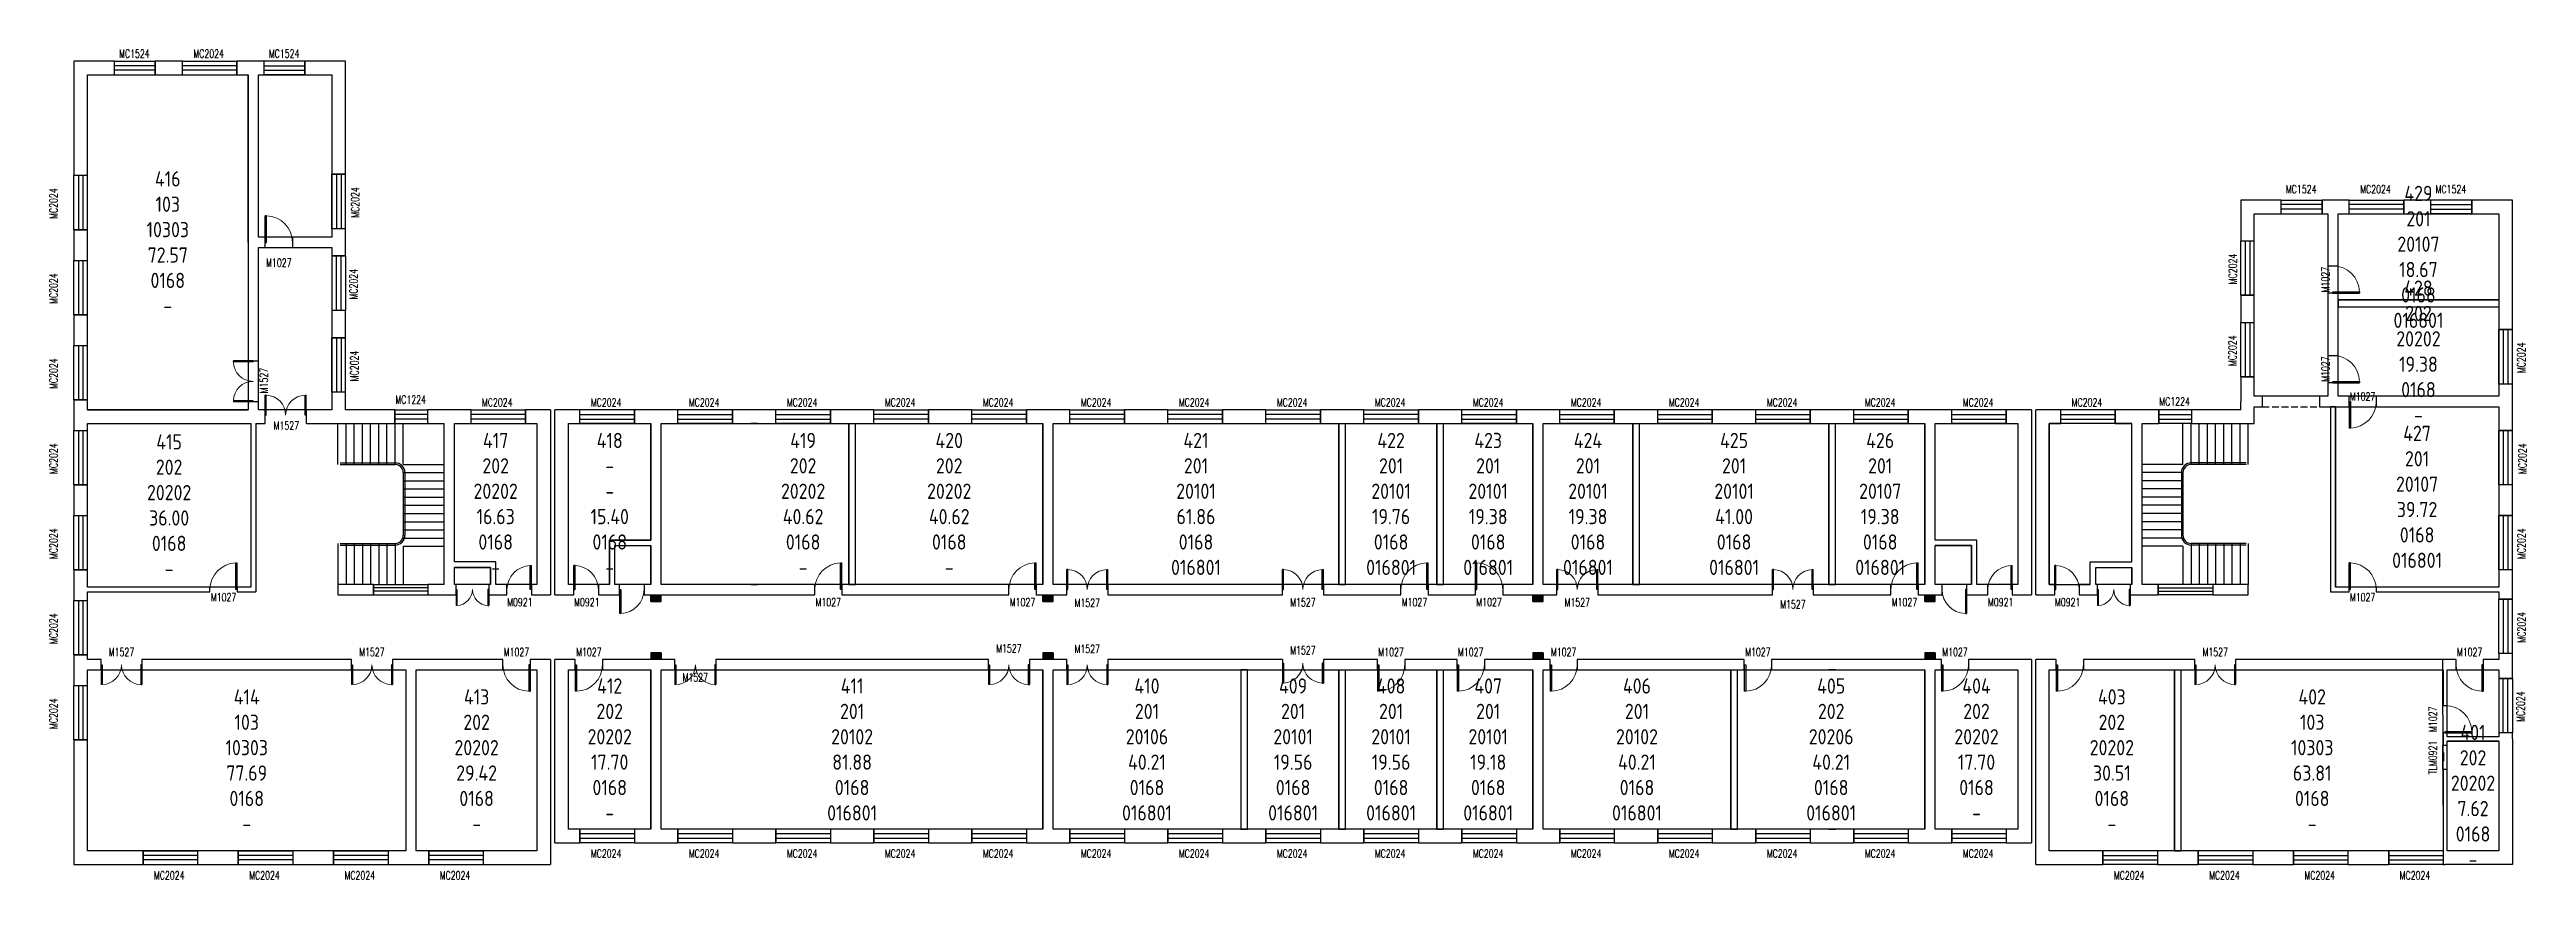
# Model space of a CAD drawing. Extents: x 249617 to 340609, y 30791 to 61243.
import ezdxf

# ---------------------------------------------------------------- set-up
doc = ezdxf.new("R2010")
doc.units = 0
doc.header["$LTSCALE"] = 1000
doc.header["$MEASUREMENT"] = 0
doc.linetypes.add('DASH', pattern=[0.35, 0.25, -0.1])
for name, color, linetype in [('body', 30, 'Continuous'), ('RM', 4, 'Continuous'), ('RM$', 5, 'Continuous'), ('RM$TXT', 5, 'Continuous')]:
    doc.layers.add(name, color=color, linetype=linetype)
doc.layers.get('0').freeze()
doc.styles.add('_TCH_WINDOW', font='SIMPLEX', dxfattribs={"height": 3.5, "bigfont": 'GBCBIG'})
doc.styles.add('HZ', font='gbenor.shx', dxfattribs={"bigfont": 'hztxt.shx'})

msp = doc.modelspace()

# ---------------------------------------------------------------- texts
at = {"layer": 'RM$TXT', "char_height": 558.8, "attachment_point": 8, "style": 'HZ'}
for s, insert in [('416^M^J103^M^J10303^M^J72.57^M^J0168^M^J-^M^J', (253961, 51562)), ('429^M^J201^M^J20107^M^J18.67^M^J0168^M^J016801^M^J', (336641, 51029)), ('428^M^J202^M^J20202^M^J19.38^M^J0168^M^J-^M^J', (336641, 47554)), ('427^M^J201^M^J20107^M^J39.72^M^J0168^M^J016801^M^J', (336591, 42222)), ('415^M^J202^M^J20202^M^J36.00^M^J0168^M^J-^M^J', (254011, 41912)), ('417^M^J202^M^J20202^M^J16.63^M^J0168^M^J-^M^J', (266006, 41962)), ('418^M^J-^M^J-^M^J15.40^M^J0168^M^J-^M^J', (270196, 41962)), ('419^M^J202^M^J20202^M^J40.62^M^J0168^M^J-^M^J', (277301, 41962)), ('420^M^J202^M^J20202^M^J40.62^M^J0168^M^J-^M^J', (282668, 41962)), ('421^M^J201^M^J20101^M^J61.86^M^J0168^M^J016801^M^J', (291733, 41962)), ('422^M^J201^M^J20101^M^J19.76^M^J0168^M^J016801^M^J', (298901, 41962)), ('423^M^J201^M^J20101^M^J19.38^M^J0168^M^J016801^M^J', (302468, 41962)), ('424^M^J201^M^J20101^M^J19.38^M^J0168^M^J016801^M^J', (306133, 41962)), ('425^M^J201^M^J20101^M^J41.00^M^J0168^M^J016801^M^J', (311501, 41962)), ('426^M^J201^M^J20107^M^J19.38^M^J0168^M^J016801^M^J', (316868, 41962)), ('414^M^J103^M^J10303^M^J77.69^M^J0168^M^J-^M^J', (256861, 32552)), ('413^M^J202^M^J20202^M^J29.42^M^J0168^M^J-^M^J', (265306, 32552)), ('412^M^J202^M^J20202^M^J17.70^M^J0168^M^J-^M^J', (270196, 32952)), ('411^M^J201^M^J20102^M^J81.88^M^J0168^M^J016801^M^J', (279101, 32952)), ('410^M^J201^M^J20106^M^J40.21^M^J0168^M^J016801^M^J', (289933, 32952)), ('409^M^J201^M^J20101^M^J19.56^M^J0168^M^J016801^M^J', (295301, 32952)), ('408^M^J201^M^J20101^M^J19.56^M^J0168^M^J016801^M^J', (298901, 32952)), ('407^M^J201^M^J20101^M^J19.18^M^J0168^M^J016801^M^J', (302468, 32952)), ('406^M^J201^M^J20102^M^J40.21^M^J0168^M^J016801^M^J', (307933, 32952)), ('405^M^J202^M^J20206^M^J40.21^M^J0168^M^J016801^M^J', (315068, 32952)), ('404^M^J202^M^J20202^M^J17.70^M^J0168^M^J-^M^J', (320406, 32952)), ('403^M^J202^M^J20202^M^J30.51^M^J0168^M^J-^M^J', (325378, 32552)), ('402^M^J103^M^J10303^M^J63.81^M^J0168^M^J-^M^J', (332738, 32552)), ('401^M^J202^M^J20202^M^J7.62^M^J0168^M^J-^M^J', (338646, 31247))]:
    msp.add_mtext(s, dxfattribs=dict(at, insert=insert))

# ---------------------------------------------------------------- blocks, each defined once
blk = doc.blocks.new('$TCHSYS$WIN2D')
for p, q in [((-0.5, 0.5), (0.5, 0.5)), ((-0.5, 0.5), (-0.5, -0.5)), ((0.5, 0.5), (0.5, -0.5)), ((0.5, 0.167), (-0.5, 0.167)), ((0.5, -0.167), (-0.5, -0.167)), ((-0.5, -0.5), (0.5, -0.5))]:
    blk.add_line(p, q)
blk = doc.blocks.new('$DorLib2D$00000002')
for p, q in [((-0.5, 0), (-0.5, 0.4875)), ((-0.475, 0.4875), (-0.5, 0.4875)), ((-0.475, 0), (-0.475, 0.4875)), ((0.475, 0), (0.475, 0.4875)), ((0.475, 0.4875), (0.5, 0.4875)), ((0.5, 0), (0.5, 0.4875)), ((-0.5, 0), (-0.475, 0)), ((0.5, 0), (0.475, 0))]:
    blk.add_line(p, q)
at = {"lineweight": 13}
for centre, start, end in [((-0.4875, 0), 0, 88.530716), ((0.4875, 0), 91.469284, 180)]:
    blk.add_arc(centre, 0.4875, start, end, dxfattribs=at)
blk = doc.blocks.new('$DorLib2D$00000001')
for p, q in [((0.45, 0.975), (0.5, 0.975)), ((0.45, 0), (0.45, 0.975)), ((0.5, 0), (0.5, 0.975)), ((0.5, 0), (0.45, 0))]:
    blk.add_line(p, q)
at = {"lineweight": 13}
blk.add_arc((0.475, 0), 0.975, 91.46928, 180, dxfattribs=at)
blk = doc.blocks.new('$DorLib2D$00000129')
at = {"color": 0, "linetype": 'Continuous'}
for p, q in [((-0.5, 0.55), (-0.5, 0.69)), ((-0.5, 0.69), (0.5, 0.69)), ((0.5, 0.55), (-0.5, 0.55)), ((-0.5, 0.5), (-0.5, 0.55)), ((-0.2, 0.44), (0.16, 0.44)), ((0.16, 0.44), (0.08, 0.34)), ((0.08, 0.34), (0.08, 0.44)), ((0.5, 0.69), (0.5, 0.55)), ((0.5, 0.5), (0.5, 0.55))]:
    blk.add_line(p, q, dxfattribs=at)

# ---------------------------------------------------------------- hatches: boundary and pattern name
at = {"layer": 'body'}
for points in [[(272091, 40989), (272091, 41239), (271711, 41239), (271711, 40989)], [(286491, 40989), (286491, 41239), (286111, 41239), (286111, 40989)], [(304491, 40989), (304491, 41239), (304111, 41239), (304111, 40989)], [(318891, 40989), (318891, 41239), (318511, 41239), (318511, 40989)], [(271711, 39110), (271711, 38859), (272091, 38859), (272091, 39110)], [(286111, 39110), (286111, 38859), (286491, 38859), (286491, 39110)], [(304111, 39110), (304111, 38859), (304491, 38859), (304491, 39110)], [(318511, 39110), (318511, 38859), (318891, 38859), (318891, 39110)]]:
    msp.add_hatch(color=30, dxfattribs=at).paths.add_polyline_path(points)

# ---------------------------------------------------------------- linework, layer by layer
at = {"layer": 'body', "color": 30}
for p, q in [((252001, 60819), (250511, 60819)), ((250511, 60819), (250511, 56629)), ((251011, 60319), (252001, 60319)), ((251011, 56629), (251011, 60319)), ((252001, 60319), (252001, 60819)), ((254501, 60819), (253501, 60819)), ((253501, 60819), (253501, 60319)), ((253501, 60319), (254501, 60319)), ((254501, 60319), (254501, 60819)), ((257101, 60819), (256501, 60819)), ((256501, 60819), (256501, 60319)), ((256501, 60319), (256911, 60319)), ((256911, 54169), (256911, 60319)), ((257501, 60819), (257101, 60819)), ((257291, 60319), (257501, 60319)), ((257291, 54359), (257291, 60319)), ((257501, 60319), (257501, 60819)), ((260491, 60819), (259001, 60819)), ((259001, 60819), (259001, 60319)), ((259001, 60319), (259991, 60319)), ((259991, 60319), (259991, 56669)), ((260491, 56669), (260491, 60819)), ((250511, 56629), (251011, 56629)), ((259991, 56669), (260491, 56669)), ((331601, 55719), (330111, 55719)), ((330111, 55719), (330111, 54229)), ((331601, 55219), (331601, 55719)), ((333501, 55719), (333101, 55719)), ((333101, 55719), (333101, 55219)), ((334101, 55719), (333501, 55719)), ((334101, 55219), (334101, 55719)), ((337101, 55719), (336101, 55719)), ((336101, 55719), (336101, 55219)), ((337101, 55219), (337101, 55719)), ((340091, 55719), (338601, 55719)), ((338601, 55719), (338601, 55219)), ((340091, 50969), (340091, 55719)), ((251011, 54629), (250511, 54629)), ((250511, 54629), (250511, 53509)), ((251011, 53509), (251011, 54629)), ((260491, 54669), (259991, 54669)), ((259991, 54669), (259991, 54359)), ((260491, 54169), (260491, 54669)), ((330611, 55219), (331601, 55219)), ((330611, 54229), (330611, 55219)), ((333101, 55219), (333311, 55219)), ((333311, 55219), (333311, 53304)), ((333691, 53304), (333691, 55219)), ((333691, 55219), (334101, 55219)), ((336101, 55219), (337101, 55219)), ((338601, 55219), (339591, 55219)), ((339591, 55219), (339591, 50969)), ((256911, 54169), (256911, 49819)), ((257541, 54359), (257291, 54359)), ((257291, 49819), (257291, 53979)), ((257291, 53979), (257541, 53979)), ((257541, 53979), (257541, 54359)), ((259991, 54359), (258541, 54359)), ((258541, 54359), (258541, 53979)), ((258541, 53979), (259991, 53979)), ((259991, 53979), (259991, 53669)), ((260491, 53669), (260491, 54169)), ((330111, 54229), (330611, 54229)), ((250511, 53509), (251011, 53509)), ((259991, 53669), (260491, 53669)), ((333311, 53304), (333691, 53304)), ((330611, 52229), (330111, 52229)), ((330111, 52229), (330111, 51229)), ((330611, 51229), (330611, 52229)), ((333691, 52304), (333311, 52304)), ((333311, 52304), (333311, 50019)), ((333691, 50019), (333691, 52304)), ((333691, 52054), (339591, 52054)), ((333691, 52054), (333691, 51804)), ((339591, 52054), (339591, 51804)), ((251011, 51509), (250511, 51509)), ((250511, 51509), (250511, 50389)), ((251011, 50389), (251011, 51509)), ((259991, 51669), (259991, 50669)), ((260491, 51669), (259991, 51669)), ((260491, 50669), (260491, 51669)), ((330111, 51229), (330611, 51229)), ((333691, 51804), (339591, 51804)), ((339591, 50969), (340091, 50969)), ((250511, 50389), (251011, 50389)), ((259991, 50669), (260491, 50669)), ((256911, 49819), (257291, 49819)), ((330611, 49229), (330111, 49229)), ((330111, 49229), (330111, 48329)), ((330611, 48519), (330611, 49229)), ((333311, 50019), (333691, 50019)), ((251011, 48389), (250511, 48389)), ((250511, 48389), (250511, 47829)), ((251011, 48019), (251011, 48389)), ((257291, 48319), (256911, 48319)), ((256911, 48319), (256911, 48019)), ((257291, 48019), (257291, 48319)), ((260491, 48669), (259991, 48669)), ((259991, 48669), (259991, 48019)), ((260491, 48019), (260491, 48669)), ((330111, 48019), (330111, 48329)), ((330911, 48519), (330611, 48519)), ((330911, 48139), (330911, 48519)), ((333311, 48519), (333011, 48519)), ((333011, 48519), (333011, 48139)), ((333691, 49019), (333311, 49019)), ((333311, 49019), (333311, 48519)), ((333691, 48519), (333691, 49019)), ((334091, 48519), (333691, 48519)), ((334091, 48139), (334091, 48519)), ((339591, 48519), (335091, 48519)), ((335091, 48519), (335091, 48139)), ((340091, 48969), (339591, 48969)), ((339591, 48969), (339591, 48519)), ((340091, 48329), (340091, 48969)), ((340091, 47269), (340091, 48329)), ((250511, 47829), (250511, 47269)), ((251011, 48019), (256911, 48019)), ((251011, 47519), (257011, 47519)), ((251011, 47269), (251011, 47519)), ((257011, 47519), (257011, 41519)), ((257191, 47519), (257541, 47519)), ((257191, 47519), (257191, 41339)), ((257541, 48019), (257291, 48019)), ((257541, 47519), (257541, 48019)), ((259991, 48019), (259041, 48019)), ((259041, 48019), (259041, 47519)), ((259062, 47519), (260301, 47519)), ((260211, 46019), (260211, 47519)), ((260301, 47519), (262301, 47519)), ((262301, 48019), (260491, 48019)), ((260511, 46019), (260511, 47519)), ((260811, 46019), (260811, 47519)), ((261111, 46019), (261111, 47519)), ((261411, 46019), (261411, 47519)), ((261711, 46019), (261711, 47519)), ((262011, 46019), (262011, 47519)), ((262301, 47519), (262301, 48019)), ((262311, 46019), (262311, 47519)), ((262611, 46019), (262611, 47519)), ((264301, 48019), (263501, 48019)), ((263501, 48019), (263501, 47519)), ((263501, 47519), (264111, 47519)), ((264111, 42339), (264111, 47519)), ((265101, 48019), (264301, 48019)), ((264491, 47519), (265101, 47519)), ((264491, 42439), (264491, 47519)), ((265101, 47519), (265101, 48019)), ((268021, 48019), (267101, 48019)), ((267101, 48019), (267101, 47519)), ((267101, 47519), (267521, 47519)), ((267521, 47519), (267521, 41619)), ((268021, 48019), (268021, 41239)), ((268181, 41239), (268181, 48019)), ((269101, 48019), (268181, 48019)), ((268681, 41619), (268681, 47519)), ((268681, 47519), (269101, 47519)), ((269101, 47519), (269101, 48019)), ((271901, 48019), (271101, 48019)), ((271101, 48019), (271101, 47519)), ((271101, 47519), (271711, 47519)), ((271711, 43239), (271711, 47519)), ((272701, 48019), (271901, 48019)), ((272091, 47519), (272701, 47519)), ((272091, 43139), (272091, 47519)), ((272701, 47519), (272701, 48019)), ((276301, 48019), (274701, 48019)), ((274701, 48019), (274701, 47519)), ((274701, 47519), (276301, 47519)), ((275626, 47519), (275376, 47519)), ((276301, 47519), (276301, 48019)), ((279901, 48019), (278301, 48019)), ((278301, 48019), (278301, 47519)), ((278301, 47519), (279901, 47519)), ((278976, 41619), (278976, 47519)), ((278976, 47519), (279226, 47519)), ((279226, 41619), (279226, 47519)), ((279901, 47519), (279901, 48019)), ((283501, 48019), (281901, 48019)), ((281901, 48019), (281901, 47519)), ((281901, 47519), (283501, 47519)), ((283501, 47519), (283501, 48019)), ((286301, 48019), (285501, 48019)), ((285501, 48019), (285501, 47519)), ((285501, 47519), (286111, 47519)), ((286111, 41619), (286111, 47519)), ((287101, 48019), (286301, 48019)), ((286491, 41619), (286491, 47519)), ((286491, 47519), (287101, 47519)), ((287101, 47519), (287101, 48019)), ((290701, 48019), (289101, 48019)), ((289101, 48019), (289101, 47519)), ((289101, 47519), (290701, 47519)), ((290701, 47519), (290701, 48019)), ((294301, 48019), (292701, 48019)), ((292701, 48019), (292701, 47519)), ((292701, 47519), (294301, 47519)), ((294301, 47519), (294301, 48019)), ((297901, 48019), (296301, 48019)), ((296301, 48019), (296301, 47519)), ((296301, 47519), (297901, 47519)), ((296976, 41619), (296976, 47519)), ((296976, 47519), (297226, 47519)), ((297226, 41619), (297226, 47519)), ((297901, 47519), (297901, 48019)), ((301501, 48019), (299901, 48019)), ((299901, 48019), (299901, 47519)), ((299901, 47519), (301501, 47519)), ((300576, 41619), (300576, 47519)), ((300576, 47519), (300826, 47519)), ((300826, 41619), (300826, 47519)), ((301501, 47519), (301501, 48019)), ((304301, 48019), (303501, 48019)), ((303501, 48019), (303501, 47519)), ((303501, 47519), (304111, 47519)), ((304111, 41619), (304111, 47519)), ((305101, 48019), (304301, 48019)), ((304491, 47519), (305101, 47519)), ((304491, 41619), (304491, 47519)), ((305101, 47519), (305101, 48019)), ((308701, 48019), (307101, 48019)), ((307101, 48019), (307101, 47519)), ((307101, 47519), (308701, 47519)), ((307776, 41619), (307776, 47519)), ((307776, 47519), (308026, 47519)), ((308026, 41619), (308026, 47519)), ((308701, 47519), (308701, 48019)), ((312301, 48019), (310701, 48019)), ((310701, 48019), (310701, 47519)), ((310701, 47519), (312301, 47519)), ((312301, 47519), (312301, 48019)), ((315901, 48019), (314301, 48019)), ((314301, 48019), (314301, 47519)), ((314301, 47519), (315901, 47519)), ((314976, 41619), (314976, 47519)), ((314976, 47519), (315226, 47519)), ((315226, 41619), (315226, 47519)), ((315901, 47519), (315901, 48019)), ((318701, 48019), (317901, 48019)), ((317901, 48019), (317901, 47519)), ((317901, 47519), (318511, 47519)), ((318511, 43139), (318511, 47519)), ((319501, 48019), (318701, 48019)), ((318891, 47519), (319501, 47519)), ((318891, 43239), (318891, 47519)), ((319501, 47519), (319501, 48019)), ((322421, 48019), (321501, 48019)), ((321501, 48019), (321501, 47519)), ((321501, 47519), (321921, 47519)), ((321921, 47519), (321921, 41619)), ((322421, 48019), (322421, 41239)), ((322581, 41239), (322581, 48019)), ((323501, 48019), (322581, 48019)), ((323081, 41619), (323081, 47519)), ((323081, 47519), (323501, 47519)), ((323501, 47519), (323501, 48019)), ((326301, 48019), (325501, 48019)), ((325501, 48019), (325501, 47519)), ((325501, 47519), (326111, 47519)), ((326111, 42439), (326111, 47519)), ((327101, 48019), (326301, 48019)), ((326491, 47519), (327101, 47519)), ((326491, 42339), (326491, 47519)), ((327101, 47519), (327101, 48019)), ((327991, 46019), (327991, 47519)), ((328291, 46019), (328291, 47519)), ((330111, 48019), (328301, 48019)), ((328301, 48019), (328301, 47519)), ((328301, 47519), (330611, 47519)), ((328591, 46019), (328591, 47519)), ((328891, 46019), (328891, 47519)), ((329191, 46019), (329191, 47519)), ((329491, 46019), (329491, 47519)), ((329791, 46019), (329791, 47519)), ((330091, 46019), (330091, 47519)), ((330391, 46019), (330391, 47519)), ((330611, 47519), (330611, 48139)), ((330611, 48139), (330911, 48139)), ((333011, 48139), (333501, 48139)), ((333411, 48139), (333411, 41339)), ((333591, 48139), (333411, 48139)), ((333501, 48139), (334091, 48139)), ((333591, 48139), (333591, 41519)), ((335091, 48139), (339591, 48139)), ((339591, 48139), (339591, 47269)), ((250511, 47269), (251011, 47269)), ((339591, 47269), (340091, 47269)), ((260291, 46079), (262311, 46079)), ((260291, 46019), (262311, 46019)), ((262611, 46019), (264111, 46019)), ((262611, 45719), (262611, 43419)), ((262611, 45719), (264111, 45719)), ((262671, 45719), (262671, 43419)), ((327991, 46019), (326491, 46019)), ((327991, 45719), (326491, 45719)), ((327931, 45719), (327931, 43419)), ((327991, 45719), (327991, 43419)), ((330311, 46079), (328291, 46079)), ((330311, 46019), (328291, 46019)), ((251011, 45269), (250511, 45269)), ((250511, 45269), (250511, 44149)), ((251011, 44149), (251011, 45269)), ((262611, 45419), (264111, 45419)), ((262611, 45119), (264111, 45119)), ((262611, 44819), (264111, 44819)), ((327991, 45419), (326491, 45419)), ((327991, 45119), (326491, 45119)), ((327991, 44819), (326491, 44819)), ((339591, 45269), (339591, 44149)), ((340091, 45269), (339591, 45269)), ((340091, 44149), (340091, 45269)), ((250511, 44149), (251011, 44149)), ((262611, 44519), (264111, 44519)), ((262611, 44219), (264111, 44219)), ((262611, 43919), (264111, 43919)), ((327991, 44519), (326491, 44519)), ((327991, 44219), (326491, 44219)), ((327991, 43919), (326491, 43919)), ((339591, 44149), (340091, 44149)), ((260211, 43119), (260211, 41619)), ((260291, 43119), (262311, 43119)), ((260291, 43059), (262311, 43059)), ((260511, 43119), (260511, 41619)), ((260811, 43119), (260811, 41619)), ((261111, 43119), (261111, 41619)), ((261411, 43119), (261411, 41619)), ((261711, 43119), (261711, 41619)), ((262011, 43119), (262011, 41619)), ((262311, 43119), (262311, 41619)), ((262611, 43619), (264111, 43619)), ((262611, 43319), (264111, 43319)), ((262611, 43019), (264111, 43019)), ((262611, 43019), (262611, 41619)), ((270184, 41619), (270184, 43239)), ((270184, 43239), (271711, 43239)), ((270384, 41619), (270384, 43039)), ((270384, 43039), (271711, 43039)), ((271711, 41619), (271711, 43039)), ((272091, 41619), (272091, 43139)), ((318511, 41619), (318511, 43139)), ((320417, 43239), (318891, 43239)), ((318891, 41619), (318891, 43039)), ((320217, 43039), (318891, 43039)), ((320217, 41619), (320217, 43039)), ((320417, 41619), (320417, 43239)), ((327991, 43619), (326491, 43619)), ((327991, 43319), (326491, 43319)), ((327991, 43019), (326491, 43019)), ((327991, 43019), (327991, 41619)), ((330311, 43119), (328291, 43119)), ((328291, 43119), (328291, 41619)), ((330311, 43059), (328291, 43059)), ((328591, 43119), (328591, 41619)), ((328891, 43119), (328891, 41619)), ((329191, 43119), (329191, 41619)), ((329491, 43119), (329491, 41619)), ((329791, 43119), (329791, 41619)), ((330091, 43119), (330091, 41619)), ((330391, 43119), (330391, 41619)), ((251011, 42149), (250511, 42149)), ((250511, 42149), (250511, 41429)), ((251011, 41519), (251011, 42149)), ((264111, 41619), (264111, 42339)), ((266017, 42439), (264491, 42439)), ((264491, 41619), (264491, 42239)), ((265817, 42239), (264491, 42239)), ((265817, 41619), (265817, 42239)), ((266017, 41619), (266017, 42439)), ((324584, 41619), (324584, 42439)), ((324584, 42439), (326111, 42439)), ((324784, 41619), (324784, 42239)), ((324784, 42239), (326111, 42239)), ((326111, 41619), (326111, 42239)), ((326491, 41619), (326491, 42339)), ((340091, 42149), (339591, 42149)), ((339591, 42149), (339591, 41519)), ((340091, 41429), (340091, 42149)), ((250511, 41429), (250511, 41029)), ((250511, 41029), (251011, 41029)), ((255511, 41519), (251011, 41519)), ((251011, 41339), (255511, 41339)), ((251011, 41029), (251011, 41339)), ((255511, 41339), (255511, 41519)), ((257011, 41519), (256511, 41519)), ((256511, 41519), (256511, 41339)), ((256511, 41339), (257191, 41339)), ((261518, 41619), (260211, 41619)), ((260211, 41619), (260211, 41239)), ((260211, 41239), (261518, 41239)), ((261518, 41239), (261518, 41619)), ((264111, 41619), (263518, 41619)), ((263518, 41619), (263518, 41239)), ((263518, 41239), (264301, 41239)), ((264301, 41239), (264554, 41239)), ((264554, 41619), (264491, 41619)), ((264554, 41239), (264554, 41619)), ((265817, 41619), (265754, 41619)), ((265754, 41619), (265754, 41239)), ((265754, 41239), (265917, 41239)), ((265917, 41239), (266421, 41239)), ((266421, 41619), (266017, 41619)), ((266421, 41239), (266421, 41619)), ((267521, 41619), (267321, 41619)), ((267321, 41619), (267321, 41239)), ((267321, 41239), (268021, 41239)), ((268181, 41239), (268881, 41239)), ((268881, 41619), (268681, 41619)), ((268881, 41239), (268881, 41619)), ((270184, 41619), (269781, 41619)), ((269781, 41619), (269781, 41239)), ((269781, 41239), (270284, 41239)), ((270284, 41239), (270559, 41239)), ((270559, 41619), (270384, 41619)), ((270559, 41239), (270559, 41619)), ((271711, 41619), (271459, 41619)), ((271459, 41619), (271459, 41239)), ((271459, 41239), (271901, 41239)), ((271711, 40989), (271711, 41239)), ((271711, 41239), (272091, 41239)), ((271711, 40989), (272091, 40989)), ((271901, 41239), (277726, 41239)), ((277726, 41619), (272091, 41619)), ((272091, 40989), (272091, 41239)), ((275376, 41619), (275626, 41619)), ((277726, 41239), (277726, 41619)), ((284861, 41619), (278726, 41619)), ((278726, 41619), (278726, 41239)), ((278726, 41239), (284861, 41239)), ((278976, 41619), (279226, 41619)), ((284861, 41239), (284861, 41619)), ((286111, 41619), (285861, 41619)), ((285861, 41619), (285861, 41239)), ((285861, 41239), (286301, 41239)), ((286111, 40989), (286111, 41239)), ((286111, 41239), (286491, 41239)), ((286111, 40989), (286491, 40989)), ((286301, 41239), (286991, 41239)), ((286991, 41619), (286491, 41619)), ((286491, 40989), (286491, 41239)), ((286991, 41239), (286991, 41619)), ((294911, 41619), (288491, 41619)), ((288491, 41619), (288491, 41239)), ((288491, 41239), (294911, 41239)), ((294911, 41239), (294911, 41619)), ((299261, 41619), (296411, 41619)), ((296411, 41619), (296411, 41239)), ((296411, 41239), (299261, 41239)), ((296976, 41619), (297226, 41619)), ((299261, 41239), (299261, 41619)), ((302001, 41619), (300261, 41619)), ((300261, 41619), (300261, 41239)), ((300261, 41239), (302001, 41239)), ((300576, 41619), (300826, 41619)), ((302001, 41239), (302001, 41619)), ((304111, 41619), (303001, 41619)), ((303001, 41619), (303001, 41239)), ((303001, 41239), (304301, 41239)), ((304111, 40989), (304111, 41239)), ((304111, 41239), (304491, 41239)), ((304111, 40989), (304491, 40989)), ((304301, 41239), (304991, 41239)), ((304991, 41619), (304491, 41619)), ((304491, 40989), (304491, 41239)), ((304991, 41239), (304991, 41619)), ((312911, 41619), (306491, 41619)), ((306491, 41619), (306491, 41239)), ((306491, 41239), (312911, 41239)), ((307776, 41619), (308026, 41619)), ((312911, 41239), (312911, 41619)), ((317261, 41619), (314411, 41619)), ((314411, 41619), (314411, 41239)), ((314411, 41239), (317261, 41239)), ((314976, 41619), (315226, 41619)), ((317261, 41239), (317261, 41619)), ((318511, 41619), (318261, 41619)), ((318261, 41619), (318261, 41239)), ((318261, 41239), (318701, 41239)), ((318511, 40989), (318511, 41239)), ((318511, 41239), (318891, 41239)), ((318511, 40989), (318891, 40989)), ((318701, 41239), (319142, 41239)), ((319142, 41619), (318891, 41619)), ((318891, 40989), (318891, 41239)), ((319142, 41239), (319142, 41619)), ((320217, 41619), (320042, 41619)), ((320042, 41619), (320042, 41239)), ((320042, 41239), (320317, 41239)), ((320317, 41239), (320821, 41239)), ((320821, 41619), (320417, 41619)), ((320821, 41239), (320821, 41619)), ((321921, 41619), (321721, 41619)), ((321721, 41619), (321721, 41239)), ((321721, 41239), (322421, 41239)), ((322581, 41239), (323281, 41239)), ((323281, 41619), (323081, 41619)), ((323281, 41239), (323281, 41619)), ((324584, 41619), (324181, 41619)), ((324181, 41619), (324181, 41239)), ((324181, 41239), (324684, 41239)), ((324684, 41239), (324847, 41239)), ((324847, 41619), (324784, 41619)), ((324847, 41239), (324847, 41619)), ((326111, 41619), (326047, 41619)), ((326047, 41619), (326047, 41239)), ((326047, 41239), (326301, 41239)), ((326301, 41239), (327083, 41239)), ((327083, 41619), (326491, 41619)), ((327083, 41239), (327083, 41619)), ((330391, 41619), (329083, 41619)), ((329083, 41619), (329083, 41239)), ((329083, 41239), (330391, 41239)), ((330391, 41239), (330391, 41619)), ((333411, 41339), (334091, 41339)), ((334091, 41519), (333591, 41519)), ((334091, 41339), (334091, 41519)), ((339591, 41519), (335091, 41519)), ((335091, 41519), (335091, 41339)), ((335091, 41339), (339591, 41339)), ((339591, 41339), (339591, 41079)), ((339591, 41079), (340091, 41079)), ((340091, 41079), (340091, 41429)), ((251011, 39029), (250511, 39029)), ((250511, 39029), (250511, 38669)), ((250511, 38669), (250511, 37909)), ((251011, 38859), (251011, 39029)), ((251511, 38859), (251011, 38859)), ((251011, 38479), (251511, 38479)), ((251011, 37909), (251011, 38479)), ((251511, 38479), (251511, 38859)), ((260711, 38859), (253011, 38859)), ((253011, 38859), (253011, 38479)), ((253011, 38479), (260711, 38479)), ((260711, 38479), (260711, 38859)), ((262901, 38859), (262211, 38859)), ((262211, 38859), (262211, 38479)), ((262211, 38479), (262711, 38479)), ((262711, 38479), (262711, 37179)), ((266271, 38859), (262901, 38859)), ((263091, 38479), (266271, 38479)), ((263091, 37179), (263091, 38479)), ((266271, 38479), (266271, 38859)), ((268021, 38859), (267271, 38859)), ((267271, 38859), (267271, 38479)), ((267271, 38479), (267521, 38479)), ((267521, 38479), (267521, 31839)), ((268021, 38859), (268021, 31339)), ((268181, 32139), (268181, 38859)), ((268931, 38859), (268181, 38859)), ((268681, 32639), (268681, 38479)), ((268681, 38479), (268931, 38479)), ((268931, 38479), (268931, 38859)), ((271901, 38859), (269931, 38859)), ((269931, 38859), (269931, 38479)), ((269931, 38479), (271711, 38479)), ((271711, 39110), (271711, 38859)), ((272091, 39110), (271711, 39110)), ((272091, 38859), (271711, 38859)), ((271711, 32639), (271711, 38479)), ((272591, 38859), (271901, 38859)), ((272091, 39110), (272091, 38859)), ((272091, 32639), (272091, 38479)), ((272091, 38479), (272591, 38479)), ((272591, 38479), (272591, 38859)), ((284111, 38859), (274091, 38859)), ((274091, 38859), (274091, 38479)), ((274091, 38479), (284111, 38479)), ((284111, 38479), (284111, 38859)), ((286301, 38859), (285611, 38859)), ((285611, 38859), (285611, 38479)), ((285611, 38479), (286111, 38479)), ((286111, 39110), (286111, 38859)), ((286491, 39110), (286111, 39110)), ((286491, 38859), (286111, 38859)), ((286111, 32639), (286111, 38479)), ((286991, 38859), (286301, 38859)), ((286491, 39110), (286491, 38859)), ((286491, 32639), (286491, 38479)), ((286491, 38479), (286991, 38479)), ((286991, 38479), (286991, 38859)), ((288491, 38859), (288491, 38479)), ((294911, 38859), (288491, 38859)), ((288491, 38479), (294911, 38479)), ((293376, 38479), (293376, 36879)), ((293626, 38479), (293376, 38479)), ((293626, 36879), (293626, 38479)), ((294911, 38859), (294911, 38479)), ((298401, 38859), (296411, 38859)), ((296411, 38859), (296411, 38479)), ((296411, 38479), (298401, 38479)), ((296976, 32639), (296976, 38479)), ((296976, 38479), (297226, 38479)), ((297226, 32639), (297226, 38479)), ((298401, 38479), (298401, 38859)), ((301326, 38859), (299401, 38859)), ((299401, 38859), (299401, 38479)), ((299401, 38479), (301326, 38479)), ((300576, 32639), (300576, 38479)), ((300576, 38479), (300826, 38479)), ((300826, 32639), (300826, 38479)), ((301326, 38479), (301326, 38859)), ((304301, 38859), (302326, 38859)), ((302326, 38859), (302326, 38479)), ((302326, 38479), (304111, 38479)), ((304111, 39110), (304111, 38859)), ((304491, 39110), (304111, 39110)), ((304491, 38859), (304111, 38859)), ((304111, 32639), (304111, 38479)), ((304741, 38859), (304301, 38859)), ((304491, 39110), (304491, 38859)), ((304491, 32639), (304491, 38479)), ((304491, 38479), (304741, 38479)), ((304741, 38479), (304741, 38859)), ((311876, 38859), (305741, 38859)), ((305741, 38859), (305741, 38479)), ((305741, 38479), (311876, 38479)), ((311376, 32639), (311376, 38479)), ((311376, 38479), (311626, 38479)), ((311626, 32639), (311626, 38479)), ((311876, 38479), (311876, 38859)), ((318701, 38859), (312876, 38859)), ((312876, 38859), (312876, 38479)), ((312876, 38479), (318511, 38479)), ((315226, 38479), (314976, 38479)), ((318511, 39110), (318511, 38859)), ((318891, 39110), (318511, 39110)), ((318891, 38859), (318511, 38859)), ((318511, 32639), (318511, 38479)), ((319117, 38859), (318701, 38859)), ((318891, 39110), (318891, 38859)), ((318891, 32639), (318891, 38479)), ((318891, 38479), (319117, 38479)), ((319117, 38479), (319117, 38859)), ((322421, 38859), (320117, 38859)), ((320117, 38859), (320117, 38479)), ((320117, 38479), (321921, 38479)), ((321921, 38479), (321921, 32639)), ((322421, 38859), (322421, 32139)), ((322581, 31339), (322581, 38859)), ((323331, 38859), (322581, 38859)), ((323081, 31839), (323081, 38479)), ((323081, 38479), (323331, 38479)), ((323331, 38479), (323331, 38859)), ((328426, 38859), (324331, 38859)), ((324331, 38859), (324331, 38479)), ((324331, 38479), (328426, 38479)), ((327676, 31839), (327676, 38479)), ((327676, 38479), (327926, 38479)), ((327926, 31839), (327926, 38479)), ((328426, 38479), (328426, 38859)), ((337626, 38859), (329926, 38859)), ((329926, 38859), (329926, 38479)), ((329926, 38479), (337551, 38479)), ((337521, 38859), (337521, 38479)), ((337551, 38479), (337551, 37169)), ((338021, 38859), (337626, 38859)), ((337701, 37169), (337701, 38479)), ((337701, 38479), (338021, 38479)), ((338021, 38479), (338021, 38859)), ((339591, 38859), (339021, 38859)), ((339021, 38859), (339021, 38479)), ((339021, 38479), (339591, 38479)), ((340091, 39079), (339591, 39079)), ((339591, 39079), (339591, 38859)), ((339591, 38479), (339591, 38169)), ((340091, 38669), (340091, 39079)), ((340091, 38169), (340091, 38669)), ((250511, 37909), (251011, 37909)), ((339591, 38169), (340091, 38169)), ((262711, 37179), (262711, 31839)), ((263091, 31839), (263091, 37179)), ((293376, 36879), (293376, 32639)), ((293626, 32639), (293626, 36879)), ((337551, 37169), (337701, 37169)), ((251011, 35909), (250511, 35909)), ((250511, 35909), (250511, 31339)), ((251011, 31839), (251011, 35909)), ((337701, 36169), (337551, 36169)), ((337551, 36169), (337551, 35944)), ((337551, 35944), (337551, 35719)), ((337551, 35719), (337701, 35719)), ((337701, 36019), (337701, 36169)), ((339591, 36019), (337701, 36019)), ((339591, 35869), (337701, 35869)), ((337701, 35719), (337701, 35869)), ((340091, 36169), (339591, 36169)), ((339591, 36169), (339591, 36019)), ((339591, 35869), (339591, 31839)), ((340091, 35944), (340091, 36169)), ((340091, 35944), (340091, 31339)), ((337701, 34819), (337551, 34819)), ((337551, 34819), (337551, 31839)), ((337701, 31839), (337701, 34819)), ((268181, 32139), (269101, 32139)), ((269101, 32639), (268681, 32639)), ((269101, 32139), (269101, 32639)), ((271711, 32639), (271101, 32639)), ((271101, 32639), (271101, 32139)), ((271101, 32139), (271901, 32139)), ((271901, 32139), (272701, 32139)), ((272701, 32639), (272091, 32639)), ((272701, 32139), (272701, 32639)), ((276301, 32639), (274701, 32639)), ((274701, 32639), (274701, 32139)), ((274701, 32139), (276301, 32139)), ((276301, 32139), (276301, 32639)), ((279901, 32639), (278301, 32639)), ((278301, 32639), (278301, 32139)), ((278301, 32139), (279901, 32139)), ((279901, 32139), (279901, 32639)), ((283501, 32639), (281901, 32639)), ((281901, 32639), (281901, 32139)), ((281901, 32139), (283501, 32139)), ((283501, 32139), (283501, 32639)), ((286111, 32639), (285501, 32639)), ((285501, 32639), (285501, 32139)), ((285501, 32139), (286301, 32139)), ((286301, 32139), (287101, 32139)), ((287101, 32639), (286491, 32639)), ((287101, 32139), (287101, 32639)), ((290701, 32639), (289101, 32639)), ((289101, 32639), (289101, 32139)), ((289101, 32139), (290701, 32139)), ((290701, 32139), (290701, 32639)), ((294301, 32639), (292701, 32639)), ((292701, 32639), (292701, 32139)), ((292701, 32139), (294301, 32139)), ((293376, 32639), (293626, 32639)), ((294301, 32139), (294301, 32639)), ((297901, 32639), (296301, 32639)), ((296301, 32639), (296301, 32139)), ((296301, 32139), (297901, 32139)), ((296976, 32639), (297226, 32639)), ((297901, 32139), (297901, 32639)), ((301501, 32639), (299901, 32639)), ((299901, 32639), (299901, 32139)), ((299901, 32139), (301501, 32139)), ((300576, 32639), (300826, 32639)), ((301501, 32139), (301501, 32639)), ((304111, 32639), (303501, 32639)), ((303501, 32639), (303501, 32139)), ((303501, 32139), (304301, 32139)), ((304301, 32139), (305101, 32139)), ((305101, 32639), (304491, 32639)), ((305101, 32139), (305101, 32639)), ((307901, 32639), (307101, 32639)), ((307101, 32639), (307101, 32139)), ((307101, 32139), (307776, 32139)), ((307776, 32139), (307776, 32139)), ((307776, 32139), (308026, 32139)), ((308701, 32639), (307901, 32639)), ((308026, 32139), (308701, 32139)), ((308026, 32139), (308026, 32139)), ((308701, 32139), (308701, 32639)), ((312301, 32639), (310701, 32639)), ((310701, 32639), (310701, 32139)), ((310701, 32139), (312301, 32139)), ((311376, 32639), (311626, 32639)), ((312301, 32139), (312301, 32639)), ((315901, 32639), (314301, 32639)), ((314301, 32639), (314301, 32139)), ((314301, 32139), (315901, 32139)), ((314976, 32639), (315226, 32639)), ((315901, 32139), (315901, 32639)), ((318511, 32639), (317901, 32639)), ((317901, 32639), (317901, 32139)), ((317901, 32139), (318701, 32139)), ((318701, 32139), (319501, 32139)), ((319501, 32639), (318891, 32639)), ((319501, 32139), (319501, 32639)), ((321921, 32639), (321501, 32639)), ((321501, 32639), (321501, 32139)), ((321501, 32139), (322421, 32139)), ((250511, 31339), (253051, 31339)), ((253051, 31839), (251011, 31839)), ((253051, 31339), (253051, 31839)), ((256551, 31839), (255051, 31839)), ((255051, 31839), (255051, 31339)), ((255051, 31339), (256551, 31339)), ((256551, 31339), (256551, 31839)), ((260051, 31839), (258551, 31839)), ((258551, 31839), (258551, 31339)), ((258551, 31339), (260051, 31339)), ((260051, 31339), (260051, 31839)), ((262711, 31839), (262051, 31839)), ((262051, 31839), (262051, 31339)), ((262051, 31339), (262901, 31339)), ((262901, 31339), (263551, 31339)), ((263551, 31839), (263091, 31839)), ((263551, 31339), (263551, 31839)), ((267521, 31839), (265551, 31839)), ((265551, 31839), (265551, 31339)), ((265551, 31339), (268021, 31339)), ((322581, 31339), (325051, 31339)), ((325051, 31839), (323081, 31839)), ((325051, 31339), (325051, 31839)), ((328551, 31839), (327051, 31839)), ((327051, 31839), (327051, 31339)), ((327051, 31339), (328551, 31339)), ((327676, 31839), (327926, 31839)), ((328551, 31339), (328551, 31839)), ((332051, 31839), (330551, 31839)), ((330551, 31839), (330551, 31339)), ((330551, 31339), (332051, 31339)), ((332051, 31339), (332051, 31839)), ((335551, 31839), (334051, 31839)), ((334051, 31839), (334051, 31339)), ((334051, 31339), (335551, 31339)), ((335551, 31339), (335551, 31839)), ((337551, 31839), (337551, 31339)), ((337551, 31339), (337626, 31339)), ((340091, 31339), (337626, 31339)), ((339591, 31839), (337701, 31839))]:
    msp.add_line(p, q, dxfattribs=at)
at = {"layer": 'body', "color": 30, "linetype": 'DASH'}
for p, q in [((333011, 48519), (330911, 48519)), ((330911, 48139), (333011, 48139))]:
    msp.add_line(p, q, dxfattribs=at)
at = {"layer": 'body', "color": 30}
for centre, radius, start, end in [((262311, 45719), 360, 0, 90), ((262311, 45719), 300, 0, 90), ((328291, 45719), 360, 90, 180), ((328291, 45719), 300, 90, 180), ((262311, 43419), 300, 270, 0), ((262311, 43419), 360, 270, 0), ((328291, 43419), 360, 180, 270), ((328291, 43419), 300, 180, 270)]:
    msp.add_arc(centre, radius, start, end, dxfattribs=at)
at = {"layer": 'RM'}
for points in [[(257291, 60319), (259991, 60319), (259991, 54359), (257291, 54359)], [(330611, 55219), (333311, 55219), (333311, 48519), (330611, 48519)], [(257291, 53979), (259991, 53979), (259991, 48019), (257291, 48019)], [(318891, 47519), (321921, 47519), (321921, 41619), (320417, 41619), (320417, 43239), (318891, 43239)], [(324584, 41619), (324584, 42439), (326111, 42439), (326111, 47519), (323081, 47519), (323081, 41619)], [(270384, 43039), (271711, 43039), (271711, 41619), (270384, 41619)], [(318891, 43039), (320217, 43039), (320217, 41619), (318891, 41619)], [(264491, 42239), (265817, 42239), (265817, 41619), (264491, 41619)], [(324784, 42239), (326111, 42239), (326111, 41619), (324784, 41619)], [(337701, 38479), (339591, 38479), (339591, 36019), (337701, 36019)]]:
    msp.add_lwpolyline(points, close=True, dxfattribs=at)
at = {"layer": 'RM$'}
for points in [[(251011, 60319), (256911, 60319), (256911, 48019), (251011, 48019)], [(333691, 55219), (339591, 55219), (339591, 52054), (333691, 52054)], [(333691, 51804), (339591, 51804), (339591, 48519), (333691, 48519)], [(251011, 47519), (257011, 47519), (257011, 41519), (251011, 41519)], [(264491, 47519), (267521, 47519), (267521, 41619), (266017, 41619), (266017, 42439), (264491, 42439)], [(268681, 47519), (271711, 47519), (271711, 43239), (270184, 43239), (270184, 41619), (268681, 41619)], [(272091, 47519), (278976, 47519), (278976, 41619), (272091, 41619)], [(279226, 47519), (286111, 47519), (286111, 41619), (279226, 41619)], [(286491, 47519), (296976, 47519), (296976, 41619), (286491, 41619)], [(297226, 47519), (300576, 47519), (300576, 41619), (297226, 41619)], [(300826, 47519), (304111, 47519), (304111, 41619), (300826, 41619)], [(304491, 47519), (307776, 47519), (307776, 41619), (304491, 41619)], [(308026, 47519), (314976, 47519), (314976, 41619), (308026, 41619)], [(315226, 47519), (318511, 47519), (318511, 41619), (315226, 41619)], [(333591, 48139), (339591, 48139), (339591, 41519), (333591, 41519)], [(251011, 38479), (262711, 38479), (262711, 31839), (251011, 31839)], [(263091, 38479), (267521, 38479), (267521, 31839), (263091, 31839)], [(268681, 38479), (271711, 38479), (271711, 32639), (268681, 32639)], [(272091, 38479), (286111, 38479), (286111, 32639), (272091, 32639)], [(286491, 38479), (293376, 38479), (293376, 32639), (286491, 32639)], [(293626, 38479), (296976, 38479), (296976, 32639), (293626, 32639)], [(297226, 38479), (300576, 38479), (300576, 32639), (297226, 32639)], [(300826, 38479), (304111, 38479), (304111, 32639), (300826, 32639)], [(304491, 38479), (311376, 38479), (311376, 32639), (304491, 32639)], [(311626, 38479), (318511, 38479), (318511, 32639), (311626, 32639)], [(318891, 38479), (321921, 38479), (321921, 32639), (318891, 32639)], [(323081, 38479), (327676, 38479), (327676, 31839), (323081, 31839)], [(327926, 38479), (337521, 38479), (337551, 31839), (327926, 31839)], [(337701, 35869), (339591, 35869), (339591, 31839), (337701, 31839)]]:
    msp.add_lwpolyline(points, close=True, dxfattribs=at)

# ---------------------------------------------------------------- block references
at = {"layer": 'body', "color": 30}
ref = msp.add_blockref('$TCHSYS$WIN2D', (252751, 60569), dxfattribs=dict(at, xscale=1500, yscale=-500, zscale=1500))
ref.add_attrib('A', 'MC1524', (252171, 60946), dxfattribs={"layer": '0', "height": 297.5, "style": '_TCH_WINDOW', "width": 0.705882})
ref = msp.add_blockref('$TCHSYS$WIN2D', (255501, 60569), dxfattribs=dict(at, xscale=2000, yscale=-500, zscale=2000))
ref.add_attrib('A', 'MC2024', (254901, 60946), dxfattribs={"layer": '0', "height": 297.5, "style": '_TCH_WINDOW', "width": 0.705882})
ref = msp.add_blockref('$TCHSYS$WIN2D', (258251, 60569), dxfattribs=dict(at, xscale=-1500, yscale=-500, zscale=-1500))
ref.add_attrib('A', 'MC1524', (257671, 60946), dxfattribs={"layer": '0', "height": 297.5, "style": '_TCH_WINDOW', "width": 0.705882})
ref = msp.add_blockref('$TCHSYS$WIN2D', (250761, 55629), dxfattribs=dict(at, xscale=2000, yscale=500, zscale=2000, rotation=90))
ref.add_attrib('A', 'MC2024', (249915, 55029), dxfattribs={"layer": '0', "height": 297.5, "rotation": 90, "style": '_TCH_WINDOW', "width": 0.705882})
ref = msp.add_blockref('$TCHSYS$WIN2D', (260241, 55669), dxfattribs=dict(at, xscale=-2000, yscale=500, zscale=-2000, rotation=270))
ref.add_attrib('A', 'MC2024', (260992, 55069), dxfattribs={"layer": '0', "height": 297.5, "rotation": 90, "style": '_TCH_WINDOW', "width": 0.705882})
ref = msp.add_blockref('$TCHSYS$WIN2D', (332351, 55469), dxfattribs=dict(at, xscale=1500, yscale=-500, zscale=1500))
ref.add_attrib('A', 'MC1524', (331771, 55971), dxfattribs={"layer": '0', "height": 297.5, "style": '_TCH_WINDOW', "width": 0.705882})
ref = msp.add_blockref('$TCHSYS$WIN2D', (335101, 55469), dxfattribs=dict(at, xscale=2000, yscale=-500, zscale=2000))
ref.add_attrib('A', 'MC2024', (334501, 55971), dxfattribs={"layer": '0', "height": 297.5, "style": '_TCH_WINDOW', "width": 0.705882})
ref = msp.add_blockref('$TCHSYS$WIN2D', (337851, 55469), dxfattribs=dict(at, xscale=-1500, yscale=-500, zscale=-1500))
ref.add_attrib('A', 'MC1524', (337271, 55971), dxfattribs={"layer": '0', "height": 297.5, "style": '_TCH_WINDOW', "width": 0.705882})
ref = msp.add_blockref('$DorLib2D$00000001', (258041, 54169), dxfattribs=dict(at, xscale=1000, yscale=-1000, zscale=1000, rotation=180))
ref.add_attrib('A', 'M1027', (257571, 53275), dxfattribs={"layer": '0', "height": 297.5, "style": '_TCH_WINDOW', "width": 0.705882})
ref = msp.add_blockref('$TCHSYS$WIN2D', (330361, 53229), dxfattribs=dict(at, xscale=2000, yscale=500, zscale=2000, rotation=90))
ref.add_attrib('A', 'MC2024', (329967, 52629), dxfattribs={"layer": '0', "height": 297.5, "rotation": 90, "style": '_TCH_WINDOW', "width": 0.705882})
ref = msp.add_blockref('$TCHSYS$WIN2D', (250761, 52509), dxfattribs=dict(at, xscale=2000, yscale=500, zscale=2000, rotation=90))
ref.add_attrib('A', 'MC2024', (249915, 51909), dxfattribs={"layer": '0', "height": 297.5, "rotation": 90, "style": '_TCH_WINDOW', "width": 0.705882})
ref = msp.add_blockref('$TCHSYS$WIN2D', (260241, 52669), dxfattribs=dict(at, xscale=2000, yscale=500, zscale=2000, rotation=270))
ref.add_attrib('A', 'MC2024', (260935, 52069), dxfattribs={"layer": '0', "height": 297.5, "rotation": 90, "style": '_TCH_WINDOW', "width": 0.705882})
ref = msp.add_blockref('$DorLib2D$00000001', (333501, 52804), dxfattribs=dict(at, xscale=-1000, yscale=-1000, zscale=-1000, rotation=90))
ref.add_attrib('A', 'M1027', (333374, 52334), dxfattribs={"layer": '0', "height": 297.5, "rotation": 90, "style": '_TCH_WINDOW', "width": 0.705882})
ref = msp.add_blockref('$TCHSYS$WIN2D', (330361, 50229), dxfattribs=dict(at, xscale=2000, yscale=500, zscale=2000, rotation=90))
ref.add_attrib('A', 'MC2024', (329956, 49629), dxfattribs={"layer": '0', "height": 297.5, "rotation": 90, "style": '_TCH_WINDOW', "width": 0.705882})
ref = msp.add_blockref('$TCHSYS$WIN2D', (339841, 49969), dxfattribs=dict(at, xscale=-2000, yscale=500, zscale=-2000, rotation=270))
ref.add_attrib('A', 'MC2024', (340568, 49369), dxfattribs={"layer": '0', "height": 297.5, "rotation": 90, "style": '_TCH_WINDOW', "width": 0.705882})
ref = msp.add_blockref('$TCHSYS$WIN2D', (250761, 49389), dxfattribs=dict(at, xscale=2000, yscale=500, zscale=2000, rotation=90))
ref.add_attrib('A', 'MC2024', (249915, 48789), dxfattribs={"layer": '0', "height": 297.5, "rotation": 90, "style": '_TCH_WINDOW', "width": 0.705882})
ref = msp.add_blockref('$TCHSYS$WIN2D', (260241, 49669), dxfattribs=dict(at, xscale=-2000, yscale=500, zscale=-2000, rotation=270))
ref.add_attrib('A', 'MC2024', (260964, 49069), dxfattribs={"layer": '0', "height": 297.5, "rotation": 90, "style": '_TCH_WINDOW', "width": 0.705882})
ref = msp.add_blockref('$DorLib2D$00000002', (257101, 49069), dxfattribs=dict(at, xscale=1500, yscale=1500, zscale=1500, rotation=90))
ref.add_attrib('A', 'M1527', (257634, 48628), dxfattribs={"layer": '0', "height": 297.5, "rotation": 90, "style": '_TCH_WINDOW', "width": 0.705882})
ref = msp.add_blockref('$DorLib2D$00000001', (333501, 49519), dxfattribs=dict(at, xscale=-1000, yscale=-1000, zscale=-1000, rotation=90))
ref.add_attrib('A', 'M1027', (333374, 49049), dxfattribs={"layer": '0', "height": 297.5, "rotation": 90, "style": '_TCH_WINDOW', "width": 0.705882})
ref = msp.add_blockref('$DorLib2D$00000002', (258291, 47829), dxfattribs=dict(at, xscale=1500, yscale=1500, zscale=1500))
ref.add_attrib('A', 'M1527', (257849, 47296), dxfattribs={"layer": '0', "height": 297.5, "style": '_TCH_WINDOW', "width": 0.705882})
ref = msp.add_blockref('$TCHSYS$WIN2D', (262901, 47769), dxfattribs=dict(at, xscale=1200, yscale=500, zscale=1200))
ref.add_attrib('A', 'MC1224', (262321, 48249), dxfattribs={"layer": '0', "height": 297.5, "style": '_TCH_WINDOW', "width": 0.705882})
ref = msp.add_blockref('$TCHSYS$WIN2D', (266101, 47769), dxfattribs=dict(at, xscale=2000, yscale=-500, zscale=2000))
ref.add_attrib('A', 'MC2024', (265501, 48146), dxfattribs={"layer": '0', "height": 297.5, "style": '_TCH_WINDOW', "width": 0.705882})
ref = msp.add_blockref('$TCHSYS$WIN2D', (270101, 47769), dxfattribs=dict(at, xscale=-2000, yscale=-500, zscale=-2000))
ref.add_attrib('A', 'MC2024', (269501, 48146), dxfattribs={"layer": '0', "height": 297.5, "style": '_TCH_WINDOW', "width": 0.705882})
ref = msp.add_blockref('$TCHSYS$WIN2D', (273701, 47769), dxfattribs=dict(at, xscale=-2000, yscale=-500, zscale=-2000))
ref.add_attrib('A', 'MC2024', (273101, 48146), dxfattribs={"layer": '0', "height": 297.5, "style": '_TCH_WINDOW', "width": 0.705882})
ref = msp.add_blockref('$TCHSYS$WIN2D', (277301, 47769), dxfattribs=dict(at, xscale=-2000, yscale=-500, zscale=-2000))
ref.add_attrib('A', 'MC2024', (276701, 48146), dxfattribs={"layer": '0', "height": 297.5, "style": '_TCH_WINDOW', "width": 0.705882})
ref = msp.add_blockref('$TCHSYS$WIN2D', (280901, 47769), dxfattribs=dict(at, xscale=2000, yscale=-500, zscale=2000))
ref.add_attrib('A', 'MC2024', (280301, 48146), dxfattribs={"layer": '0', "height": 297.5, "style": '_TCH_WINDOW', "width": 0.705882})
ref = msp.add_blockref('$TCHSYS$WIN2D', (284501, 47769), dxfattribs=dict(at, xscale=2000, yscale=-500, zscale=2000))
ref.add_attrib('A', 'MC2024', (283901, 48146), dxfattribs={"layer": '0', "height": 297.5, "style": '_TCH_WINDOW', "width": 0.705882})
ref = msp.add_blockref('$TCHSYS$WIN2D', (288101, 47769), dxfattribs=dict(at, xscale=2000, yscale=-500, zscale=2000))
ref.add_attrib('A', 'MC2024', (287501, 48146), dxfattribs={"layer": '0', "height": 297.5, "style": '_TCH_WINDOW', "width": 0.705882})
ref = msp.add_blockref('$TCHSYS$WIN2D', (291701, 47769), dxfattribs=dict(at, xscale=2000, yscale=-500, zscale=2000))
ref.add_attrib('A', 'MC2024', (291101, 48146), dxfattribs={"layer": '0', "height": 297.5, "style": '_TCH_WINDOW', "width": 0.705882})
ref = msp.add_blockref('$TCHSYS$WIN2D', (295301, 47769), dxfattribs=dict(at, xscale=2000, yscale=-500, zscale=2000))
ref.add_attrib('A', 'MC2024', (294701, 48146), dxfattribs={"layer": '0', "height": 297.5, "style": '_TCH_WINDOW', "width": 0.705882})
ref = msp.add_blockref('$TCHSYS$WIN2D', (298901, 47769), dxfattribs=dict(at, xscale=2000, yscale=-500, zscale=2000))
ref.add_attrib('A', 'MC2024', (298301, 48146), dxfattribs={"layer": '0', "height": 297.5, "style": '_TCH_WINDOW', "width": 0.705882})
ref = msp.add_blockref('$TCHSYS$WIN2D', (302501, 47769), dxfattribs=dict(at, xscale=-2000, yscale=-500, zscale=-2000))
ref.add_attrib('A', 'MC2024', (301901, 48146), dxfattribs={"layer": '0', "height": 297.5, "style": '_TCH_WINDOW', "width": 0.705882})
ref = msp.add_blockref('$TCHSYS$WIN2D', (306101, 47769), dxfattribs=dict(at, xscale=-2000, yscale=-500, zscale=-2000))
ref.add_attrib('A', 'MC2024', (305501, 48146), dxfattribs={"layer": '0', "height": 297.5, "style": '_TCH_WINDOW', "width": 0.705882})
ref = msp.add_blockref('$TCHSYS$WIN2D', (309701, 47769), dxfattribs=dict(at, xscale=-2000, yscale=-500, zscale=-2000))
ref.add_attrib('A', 'MC2024', (309101, 48146), dxfattribs={"layer": '0', "height": 297.5, "style": '_TCH_WINDOW', "width": 0.705882})
ref = msp.add_blockref('$TCHSYS$WIN2D', (313301, 47769), dxfattribs=dict(at, xscale=-2000, yscale=-500, zscale=-2000))
ref.add_attrib('A', 'MC2024', (312701, 48146), dxfattribs={"layer": '0', "height": 297.5, "style": '_TCH_WINDOW', "width": 0.705882})
ref = msp.add_blockref('$TCHSYS$WIN2D', (316901, 47769), dxfattribs=dict(at, xscale=-2000, yscale=-500, zscale=-2000))
ref.add_attrib('A', 'MC2024', (316301, 48146), dxfattribs={"layer": '0', "height": 297.5, "style": '_TCH_WINDOW', "width": 0.705882})
ref = msp.add_blockref('$TCHSYS$WIN2D', (320501, 47769), dxfattribs=dict(at, xscale=-2000, yscale=-500, zscale=-2000))
ref.add_attrib('A', 'MC2024', (319901, 48146), dxfattribs={"layer": '0', "height": 297.5, "style": '_TCH_WINDOW', "width": 0.705882})
ref = msp.add_blockref('$TCHSYS$WIN2D', (324501, 47769), dxfattribs=dict(at, xscale=-2000, yscale=-500, zscale=-2000))
ref.add_attrib('A', 'MC2024', (323901, 48146), dxfattribs={"layer": '0', "height": 297.5, "style": '_TCH_WINDOW', "width": 0.705882})
ref = msp.add_blockref('$TCHSYS$WIN2D', (327701, 47769), dxfattribs=dict(at, xscale=-1200, yscale=500, zscale=-1200))
ref.add_attrib('A', 'MC1224', (327121, 48182), dxfattribs={"layer": '0', "height": 297.5, "style": '_TCH_WINDOW', "width": 0.705882})
ref = msp.add_blockref('$DorLib2D$00000001', (334591, 48329), dxfattribs=dict(at, xscale=-1000, yscale=-1000, zscale=-1000))
ref.add_attrib('A', 'M1027', (334121, 48366), dxfattribs={"layer": '0', "height": 297.5, "style": '_TCH_WINDOW', "width": 0.705882})
ref = msp.add_blockref('$TCHSYS$WIN2D', (250761, 46269), dxfattribs=dict(at, xscale=2000, yscale=500, zscale=2000, rotation=90))
ref.add_attrib('A', 'MC2024', (249915, 45669), dxfattribs={"layer": '0', "height": 297.5, "rotation": 90, "style": '_TCH_WINDOW', "width": 0.705882})
ref = msp.add_blockref('$TCHSYS$WIN2D', (339841, 46269), dxfattribs=dict(at, xscale=-2000, yscale=500, zscale=-2000, rotation=270))
ref.add_attrib('A', 'MC2024', (340609, 45669), dxfattribs={"layer": '0', "height": 297.5, "rotation": 90, "style": '_TCH_WINDOW', "width": 0.705882})
ref = msp.add_blockref('$TCHSYS$WIN2D', (250761, 43149), dxfattribs=dict(at, xscale=2000, yscale=500, zscale=2000, rotation=90))
ref.add_attrib('A', 'MC2024', (249915, 42549), dxfattribs={"layer": '0', "height": 297.5, "rotation": 90, "style": '_TCH_WINDOW', "width": 0.705882})
ref = msp.add_blockref('$TCHSYS$WIN2D', (339841, 43149), dxfattribs=dict(at, xscale=-2000, yscale=500, zscale=-2000, rotation=270))
ref.add_attrib('A', 'MC2024', (340571, 42549), dxfattribs={"layer": '0', "height": 297.5, "rotation": 90, "style": '_TCH_WINDOW', "width": 0.705882})
ref = msp.add_blockref('$DorLib2D$00000001', (256011, 41429), dxfattribs=dict(at, xscale=-1000, yscale=-1000, zscale=-1000, rotation=180))
ref.add_attrib('A', 'M1027', (255541, 40996), dxfattribs={"layer": '0', "height": 297.5, "style": '_TCH_WINDOW', "width": 0.705882})
ref = msp.add_blockref('$DorLib2D$00000001', (266871, 41429), dxfattribs=dict(at, xscale=900, yscale=900, zscale=900))
ref.add_attrib('A', 'M0921', (266426, 40816), dxfattribs={"layer": '0', "height": 297.5, "style": '_TCH_WINDOW', "width": 0.705882})
ref = msp.add_blockref('$DorLib2D$00000001', (269331, 41429), dxfattribs=dict(at, xscale=-900, yscale=900, zscale=-900))
ref.add_attrib('A', 'M0921', (268886, 40816), dxfattribs={"layer": '0', "height": 297.5, "style": '_TCH_WINDOW', "width": 0.705882})
ref = msp.add_blockref('$DorLib2D$00000001', (278226, 41429), dxfattribs=dict(at, xscale=1000, yscale=1000, zscale=1000))
ref.add_attrib('A', 'M1027', (277756, 40816), dxfattribs={"layer": '0', "height": 297.5, "style": '_TCH_WINDOW', "width": 0.705882})
ref = msp.add_blockref('$DorLib2D$00000001', (285361, 41429), dxfattribs=dict(at, xscale=1000, yscale=1000, zscale=1000))
ref.add_attrib('A', 'M1027', (284891, 40816), dxfattribs={"layer": '0', "height": 297.5, "style": '_TCH_WINDOW', "width": 0.705882})
ref = msp.add_blockref('$DorLib2D$00000002', (287741, 41429), dxfattribs=dict(at, xscale=1500, yscale=1500, zscale=1500))
ref.add_attrib('A', 'M1527', (287271, 40793), dxfattribs={"layer": '0', "height": 297.5, "style": '_TCH_WINDOW', "width": 0.705882})
ref = msp.add_blockref('$DorLib2D$00000002', (295661, 41429), dxfattribs=dict(at, xscale=-1500, yscale=1500, zscale=-1500))
ref.add_attrib('A', 'M1527', (295191, 40811), dxfattribs={"layer": '0', "height": 297.5, "style": '_TCH_WINDOW', "width": 0.705882})
ref = msp.add_blockref('$DorLib2D$00000001', (299761, 41429), dxfattribs=dict(at, xscale=1000, yscale=1000, zscale=1000))
ref.add_attrib('A', 'M1027', (299291, 40816), dxfattribs={"layer": '0', "height": 297.5, "style": '_TCH_WINDOW', "width": 0.705882})
ref = msp.add_blockref('$DorLib2D$00000001', (302501, 41429), dxfattribs=dict(at, xscale=-1000, yscale=1000, zscale=-1000))
ref.add_attrib('A', 'M1027', (302031, 40816), dxfattribs={"layer": '0', "height": 297.5, "style": '_TCH_WINDOW', "width": 0.705882})
ref = msp.add_blockref('$DorLib2D$00000002', (305741, 41429), dxfattribs=dict(at, xscale=-1500, yscale=1500, zscale=-1500))
ref.add_attrib('A', 'M1527', (305271, 40811), dxfattribs={"layer": '0', "height": 297.5, "style": '_TCH_WINDOW', "width": 0.705882})
ref = msp.add_blockref('$DorLib2D$00000002', (313661, 41429), dxfattribs=dict(at, xscale=-1500, yscale=1500, zscale=-1500))
ref.add_attrib('A', 'M1527', (313191, 40735), dxfattribs={"layer": '0', "height": 297.5, "style": '_TCH_WINDOW', "width": 0.705882})
ref = msp.add_blockref('$DorLib2D$00000001', (317761, 41429), dxfattribs=dict(at, xscale=1000, yscale=1000, zscale=1000))
ref.add_attrib('A', 'M1027', (317291, 40816), dxfattribs={"layer": '0', "height": 297.5, "style": '_TCH_WINDOW', "width": 0.705882})
ref = msp.add_blockref('$DorLib2D$00000001', (321271, 41429), dxfattribs=dict(at, xscale=900, yscale=900, zscale=900))
ref.add_attrib('A', 'M0921', (320826, 40816), dxfattribs={"layer": '0', "height": 297.5, "style": '_TCH_WINDOW', "width": 0.705882})
ref = msp.add_blockref('$DorLib2D$00000001', (323731, 41429), dxfattribs=dict(at, xscale=-900, yscale=900, zscale=-900))
ref.add_attrib('A', 'M0921', (323286, 40816), dxfattribs={"layer": '0', "height": 297.5, "style": '_TCH_WINDOW', "width": 0.705882})
ref = msp.add_blockref('$DorLib2D$00000001', (334591, 41429), dxfattribs=dict(at, xscale=-1000, yscale=1000, zscale=-1000))
ref.add_attrib('A', 'M1027', (334121, 40996), dxfattribs={"layer": '0', "height": 297.5, "style": '_TCH_WINDOW', "width": 0.705882})
ref = msp.add_blockref('$TCHSYS$WIN2D', (250761, 40029), dxfattribs=dict(at, xscale=2000, yscale=500, zscale=2000, rotation=90))
ref.add_attrib('A', 'MC2024', (249915, 39429), dxfattribs={"layer": '0', "height": 297.5, "rotation": 90, "style": '_TCH_WINDOW', "width": 0.705882})
for name, p, xscale, yscale, zscale in [('$TCHSYS$WIN2D', (262518, 41429), 2000, 380, 2000), ('$DorLib2D$00000002', (265154, 41429), -1200, -1200, -1200), ('$DorLib2D$00000001', (319592, 41429), 900, -900, 900), ('$DorLib2D$00000002', (325447, 41429), 1200, -1200, 1200), ('$TCHSYS$WIN2D', (328083, 41429), -2000, 380, -2000), ('$DorLib2D$00000001', (323831, 38669), -1000, -1000, -1000)]:
    msp.add_blockref(name, p, dxfattribs=dict(at, xscale=xscale, yscale=yscale, zscale=zscale))
at = {"layer": 'body', "color": 30, "xscale": 900, "yscale": 900, "zscale": 900, "rotation": 180}
msp.add_blockref('$DorLib2D$00000001', (271009, 41429), dxfattribs=at)
at = {"layer": 'body', "color": 30}
ref = msp.add_blockref('$TCHSYS$WIN2D', (339841, 40079), dxfattribs=dict(at, xscale=-2000, yscale=500, zscale=-2000, rotation=270))
ref.add_attrib('A', 'MC2024', (340577, 39479), dxfattribs={"layer": '0', "height": 297.5, "rotation": 90, "style": '_TCH_WINDOW', "width": 0.705882})
ref = msp.add_blockref('$DorLib2D$00000002', (252261, 38669), dxfattribs=dict(at, xscale=1500, yscale=-1500, zscale=1500))
ref.add_attrib('A', 'M1527', (251791, 38986), dxfattribs={"layer": '0', "height": 297.5, "style": '_TCH_WINDOW', "width": 0.705882})
ref = msp.add_blockref('$DorLib2D$00000002', (261461, 38669), dxfattribs=dict(at, xscale=-1500, yscale=-1500, zscale=-1500))
ref.add_attrib('A', 'M1527', (260991, 38986), dxfattribs={"layer": '0', "height": 297.5, "style": '_TCH_WINDOW', "width": 0.705882})
ref = msp.add_blockref('$DorLib2D$00000001', (266771, 38669), dxfattribs=dict(at, xscale=1000, yscale=-1000, zscale=1000))
ref.add_attrib('A', 'M1027', (266301, 38986), dxfattribs={"layer": '0', "height": 297.5, "style": '_TCH_WINDOW', "width": 0.705882})
ref = msp.add_blockref('$DorLib2D$00000001', (269431, 38669), dxfattribs=dict(at, xscale=-1000, yscale=-1000, zscale=-1000))
ref.add_attrib('A', 'M1027', (268961, 38986), dxfattribs={"layer": '0', "height": 297.5, "style": '_TCH_WINDOW', "width": 0.705882})
ref = msp.add_blockref('$DorLib2D$00000002', (284861, 38669), dxfattribs=dict(at, xscale=-1500, yscale=-1500, zscale=-1500))
ref.add_attrib('A', 'M1527', (284391, 39118), dxfattribs={"layer": '0', "height": 297.5, "style": '_TCH_WINDOW', "width": 0.705882})
ref = msp.add_blockref('$DorLib2D$00000002', (287741, 38669), dxfattribs=dict(at, xscale=1500, yscale=-1500, zscale=1500))
ref.add_attrib('A', 'M1527', (287271, 39103), dxfattribs={"layer": '0', "height": 297.5, "style": '_TCH_WINDOW', "width": 0.705882})
ref = msp.add_blockref('$DorLib2D$00000002', (295661, 38729), dxfattribs=dict(at, xscale=1500, yscale=1500, zscale=-1500, rotation=180))
ref.add_attrib('A', 'M1527', (295191, 39050), dxfattribs={"layer": '0', "height": 297.5, "style": '_TCH_WINDOW', "width": 0.705882})
ref = msp.add_blockref('$DorLib2D$00000001', (298901, 38669), dxfattribs=dict(at, xscale=-1000, yscale=-1000, zscale=-1000))
ref.add_attrib('A', 'M1027', (298431, 38986), dxfattribs={"layer": '0', "height": 297.5, "style": '_TCH_WINDOW', "width": 0.705882})
ref = msp.add_blockref('$DorLib2D$00000001', (301826, 38669), dxfattribs=dict(at, xscale=-1000, yscale=-1000, zscale=-1000))
ref.add_attrib('A', 'M1027', (301356, 38986), dxfattribs={"layer": '0', "height": 297.5, "style": '_TCH_WINDOW', "width": 0.705882})
ref = msp.add_blockref('$DorLib2D$00000001', (305241, 38669), dxfattribs=dict(at, xscale=-1000, yscale=-1000, zscale=-1000))
ref.add_attrib('A', 'M1027', (304771, 38986), dxfattribs={"layer": '0', "height": 297.5, "style": '_TCH_WINDOW', "width": 0.705882})
ref = msp.add_blockref('$DorLib2D$00000001', (312376, 38669), dxfattribs=dict(at, xscale=-1000, yscale=-1000, zscale=-1000))
ref.add_attrib('A', 'M1027', (311906, 38986), dxfattribs={"layer": '0', "height": 297.5, "style": '_TCH_WINDOW', "width": 0.705882})
ref = msp.add_blockref('$DorLib2D$00000001', (319617, 38669), dxfattribs=dict(at, xscale=-1000, yscale=-1000, zscale=-1000))
ref.add_attrib('A', 'M1027', (319147, 38986), dxfattribs={"layer": '0', "height": 297.5, "style": '_TCH_WINDOW', "width": 0.705882})
ref = msp.add_blockref('$DorLib2D$00000002', (329176, 38669), dxfattribs=dict(at, xscale=1500, yscale=-1500, zscale=1500))
ref.add_attrib('A', 'M1527', (328706, 38986), dxfattribs={"layer": '0', "height": 297.5, "style": '_TCH_WINDOW', "width": 0.705882})
ref = msp.add_blockref('$DorLib2D$00000001', (338521, 38669), dxfattribs=dict(at, xscale=1000, yscale=-1000, zscale=1000))
ref.add_attrib('A', 'M1027', (338051, 38986), dxfattribs={"layer": '0', "height": 297.5, "style": '_TCH_WINDOW', "width": 0.705882})
ref = msp.add_blockref('$DorLib2D$00000002', (273341, 38669), dxfattribs=dict(at, xscale=1500, yscale=-1500, zscale=1500))
ref.add_attrib('A', 'M1527', (272871, 38056), dxfattribs={"layer": '0', "height": 297.5, "style": '_TCH_WINDOW', "width": 0.705882})
ref = msp.add_blockref('$TCHSYS$WIN2D', (250761, 36909), dxfattribs=dict(at, xscale=2000, yscale=500, zscale=2000, rotation=90))
ref.add_attrib('A', 'MC2024', (249915, 36309), dxfattribs={"layer": '0', "height": 297.5, "rotation": 90, "style": '_TCH_WINDOW', "width": 0.705882})
ref = msp.add_blockref('$TCHSYS$WIN2D', (339841, 37169), dxfattribs=dict(at, xscale=2000, yscale=500, zscale=2000, rotation=270))
ref.add_attrib('A', 'MC2024', (340543, 36569), dxfattribs={"layer": '0', "height": 297.5, "rotation": 90, "style": '_TCH_WINDOW', "width": 0.705882})
ref = msp.add_blockref('$DorLib2D$00000001', (337626, 36669), dxfattribs=dict(at, xscale=1000, yscale=1000, zscale=1000, rotation=270))
ref.add_attrib('A', 'M1027', (337319, 36199), dxfattribs={"layer": '0', "height": 297.5, "rotation": 90, "style": '_TCH_WINDOW', "width": 0.705882})
ref = msp.add_blockref('$DorLib2D$00000129', (337626, 35269), dxfattribs=dict(at, xscale=900, yscale=-150, zscale=900, rotation=270))
ref.add_attrib('A', 'TLM0921', (337318, 34649), dxfattribs={"layer": '0', "height": 297.5, "rotation": 90, "style": '_TCH_WINDOW', "width": 0.705882})
ref = msp.add_blockref('$TCHSYS$WIN2D', (270101, 32389), dxfattribs=dict(at, xscale=2000, yscale=-500, zscale=2000, rotation=180))
ref.add_attrib('A', 'MC2024', (269501, 31591), dxfattribs={"layer": '0', "height": 297.5, "style": '_TCH_WINDOW', "width": 0.705882})
ref = msp.add_blockref('$TCHSYS$WIN2D', (273701, 32389), dxfattribs=dict(at, xscale=2000, yscale=-500, zscale=2000, rotation=180))
ref.add_attrib('A', 'MC2024', (273101, 31591), dxfattribs={"layer": '0', "height": 297.5, "style": '_TCH_WINDOW', "width": 0.705882})
ref = msp.add_blockref('$TCHSYS$WIN2D', (277301, 32389), dxfattribs=dict(at, xscale=2000, yscale=-500, zscale=2000, rotation=180))
ref.add_attrib('A', 'MC2024', (276701, 31591), dxfattribs={"layer": '0', "height": 297.5, "style": '_TCH_WINDOW', "width": 0.705882})
ref = msp.add_blockref('$TCHSYS$WIN2D', (280901, 32389), dxfattribs=dict(at, xscale=2000, yscale=-500, zscale=2000, rotation=180))
ref.add_attrib('A', 'MC2024', (280301, 31591), dxfattribs={"layer": '0', "height": 297.5, "style": '_TCH_WINDOW', "width": 0.705882})
ref = msp.add_blockref('$TCHSYS$WIN2D', (284501, 32389), dxfattribs=dict(at, xscale=2000, yscale=-500, zscale=2000, rotation=180))
ref.add_attrib('A', 'MC2024', (283901, 31591), dxfattribs={"layer": '0', "height": 297.5, "style": '_TCH_WINDOW', "width": 0.705882})
ref = msp.add_blockref('$TCHSYS$WIN2D', (288101, 32389), dxfattribs=dict(at, xscale=2000, yscale=-500, zscale=2000, rotation=180))
ref.add_attrib('A', 'MC2024', (287501, 31591), dxfattribs={"layer": '0', "height": 297.5, "style": '_TCH_WINDOW', "width": 0.705882})
ref = msp.add_blockref('$TCHSYS$WIN2D', (291701, 32389), dxfattribs=dict(at, xscale=2000, yscale=-500, zscale=2000, rotation=180))
ref.add_attrib('A', 'MC2024', (291101, 31591), dxfattribs={"layer": '0', "height": 297.5, "style": '_TCH_WINDOW', "width": 0.705882})
ref = msp.add_blockref('$TCHSYS$WIN2D', (295301, 32389), dxfattribs=dict(at, xscale=2000, yscale=-500, zscale=2000, rotation=180))
ref.add_attrib('A', 'MC2024', (294701, 31591), dxfattribs={"layer": '0', "height": 297.5, "style": '_TCH_WINDOW', "width": 0.705882})
ref = msp.add_blockref('$TCHSYS$WIN2D', (298901, 32389), dxfattribs=dict(at, xscale=2000, yscale=-500, zscale=2000, rotation=180))
ref.add_attrib('A', 'MC2024', (298301, 31591), dxfattribs={"layer": '0', "height": 297.5, "style": '_TCH_WINDOW', "width": 0.705882})
ref = msp.add_blockref('$TCHSYS$WIN2D', (302501, 32389), dxfattribs=dict(at, xscale=2000, yscale=-500, zscale=2000, rotation=180))
ref.add_attrib('A', 'MC2024', (301901, 31591), dxfattribs={"layer": '0', "height": 297.5, "style": '_TCH_WINDOW', "width": 0.705882})
ref = msp.add_blockref('$TCHSYS$WIN2D', (306101, 32389), dxfattribs=dict(at, xscale=2000, yscale=-500, zscale=2000, rotation=180))
ref.add_attrib('A', 'MC2024', (305501, 31591), dxfattribs={"layer": '0', "height": 297.5, "style": '_TCH_WINDOW', "width": 0.705882})
ref = msp.add_blockref('$TCHSYS$WIN2D', (309701, 32389), dxfattribs=dict(at, xscale=2000, yscale=-500, zscale=2000, rotation=180))
ref.add_attrib('A', 'MC2024', (309101, 31591), dxfattribs={"layer": '0', "height": 297.5, "style": '_TCH_WINDOW', "width": 0.705882})
ref = msp.add_blockref('$TCHSYS$WIN2D', (313301, 32389), dxfattribs=dict(at, xscale=2000, yscale=-500, zscale=2000, rotation=180))
ref.add_attrib('A', 'MC2024', (312701, 31591), dxfattribs={"layer": '0', "height": 297.5, "style": '_TCH_WINDOW', "width": 0.705882})
ref = msp.add_blockref('$TCHSYS$WIN2D', (316901, 32389), dxfattribs=dict(at, xscale=2000, yscale=-500, zscale=2000, rotation=180))
ref.add_attrib('A', 'MC2024', (316301, 31591), dxfattribs={"layer": '0', "height": 297.5, "style": '_TCH_WINDOW', "width": 0.705882})
ref = msp.add_blockref('$TCHSYS$WIN2D', (320501, 32389), dxfattribs=dict(at, xscale=2000, yscale=-500, zscale=2000, rotation=180))
ref.add_attrib('A', 'MC2024', (319901, 31591), dxfattribs={"layer": '0', "height": 297.5, "style": '_TCH_WINDOW', "width": 0.705882})
ref = msp.add_blockref('$TCHSYS$WIN2D', (254051, 31589), dxfattribs=dict(at, xscale=-2000, yscale=-500, zscale=-2000, rotation=180))
ref.add_attrib('A', 'MC2024', (253451, 30791), dxfattribs={"layer": '0', "height": 297.5, "style": '_TCH_WINDOW', "width": 0.705882})
ref = msp.add_blockref('$TCHSYS$WIN2D', (257551, 31589), dxfattribs=dict(at, xscale=-2000, yscale=-500, zscale=-2000, rotation=180))
ref.add_attrib('A', 'MC2024', (256951, 30791), dxfattribs={"layer": '0', "height": 297.5, "style": '_TCH_WINDOW', "width": 0.705882})
ref = msp.add_blockref('$TCHSYS$WIN2D', (261051, 31589), dxfattribs=dict(at, xscale=-2000, yscale=-500, zscale=-2000, rotation=180))
ref.add_attrib('A', 'MC2024', (260451, 30791), dxfattribs={"layer": '0', "height": 297.5, "style": '_TCH_WINDOW', "width": 0.705882})
ref = msp.add_blockref('$TCHSYS$WIN2D', (264551, 31589), dxfattribs=dict(at, xscale=-2000, yscale=-500, zscale=-2000, rotation=180))
ref.add_attrib('A', 'MC2024', (263951, 30791), dxfattribs={"layer": '0', "height": 297.5, "style": '_TCH_WINDOW', "width": 0.705882})
ref = msp.add_blockref('$TCHSYS$WIN2D', (326051, 31589), dxfattribs=dict(at, xscale=2000, yscale=-500, zscale=2000, rotation=180))
ref.add_attrib('A', 'MC2024', (325451, 30791), dxfattribs={"layer": '0', "height": 297.5, "style": '_TCH_WINDOW', "width": 0.705882})
ref = msp.add_blockref('$TCHSYS$WIN2D', (329551, 31589), dxfattribs=dict(at, xscale=2000, yscale=-500, zscale=2000, rotation=180))
ref.add_attrib('A', 'MC2024', (328951, 30791), dxfattribs={"layer": '0', "height": 297.5, "style": '_TCH_WINDOW', "width": 0.705882})
ref = msp.add_blockref('$TCHSYS$WIN2D', (333051, 31589), dxfattribs=dict(at, xscale=2000, yscale=-500, zscale=2000, rotation=180))
ref.add_attrib('A', 'MC2024', (332451, 30791), dxfattribs={"layer": '0', "height": 297.5, "style": '_TCH_WINDOW', "width": 0.705882})
ref = msp.add_blockref('$TCHSYS$WIN2D', (336551, 31589), dxfattribs=dict(at, xscale=2000, yscale=-500, zscale=2000, rotation=180))
ref.add_attrib('A', 'MC2024', (335951, 30791), dxfattribs={"layer": '0', "height": 297.5, "style": '_TCH_WINDOW', "width": 0.705882})

msp.set_redraw_order([(e.dxf.handle, doc.entitydb.next_handle()) for e in msp.query("TEXT MTEXT ATTDEF DIMENSION ARC_DIMENSION")])  # texts and dimensions are drawn at this point

doc.saveas('drawing.dxf')
